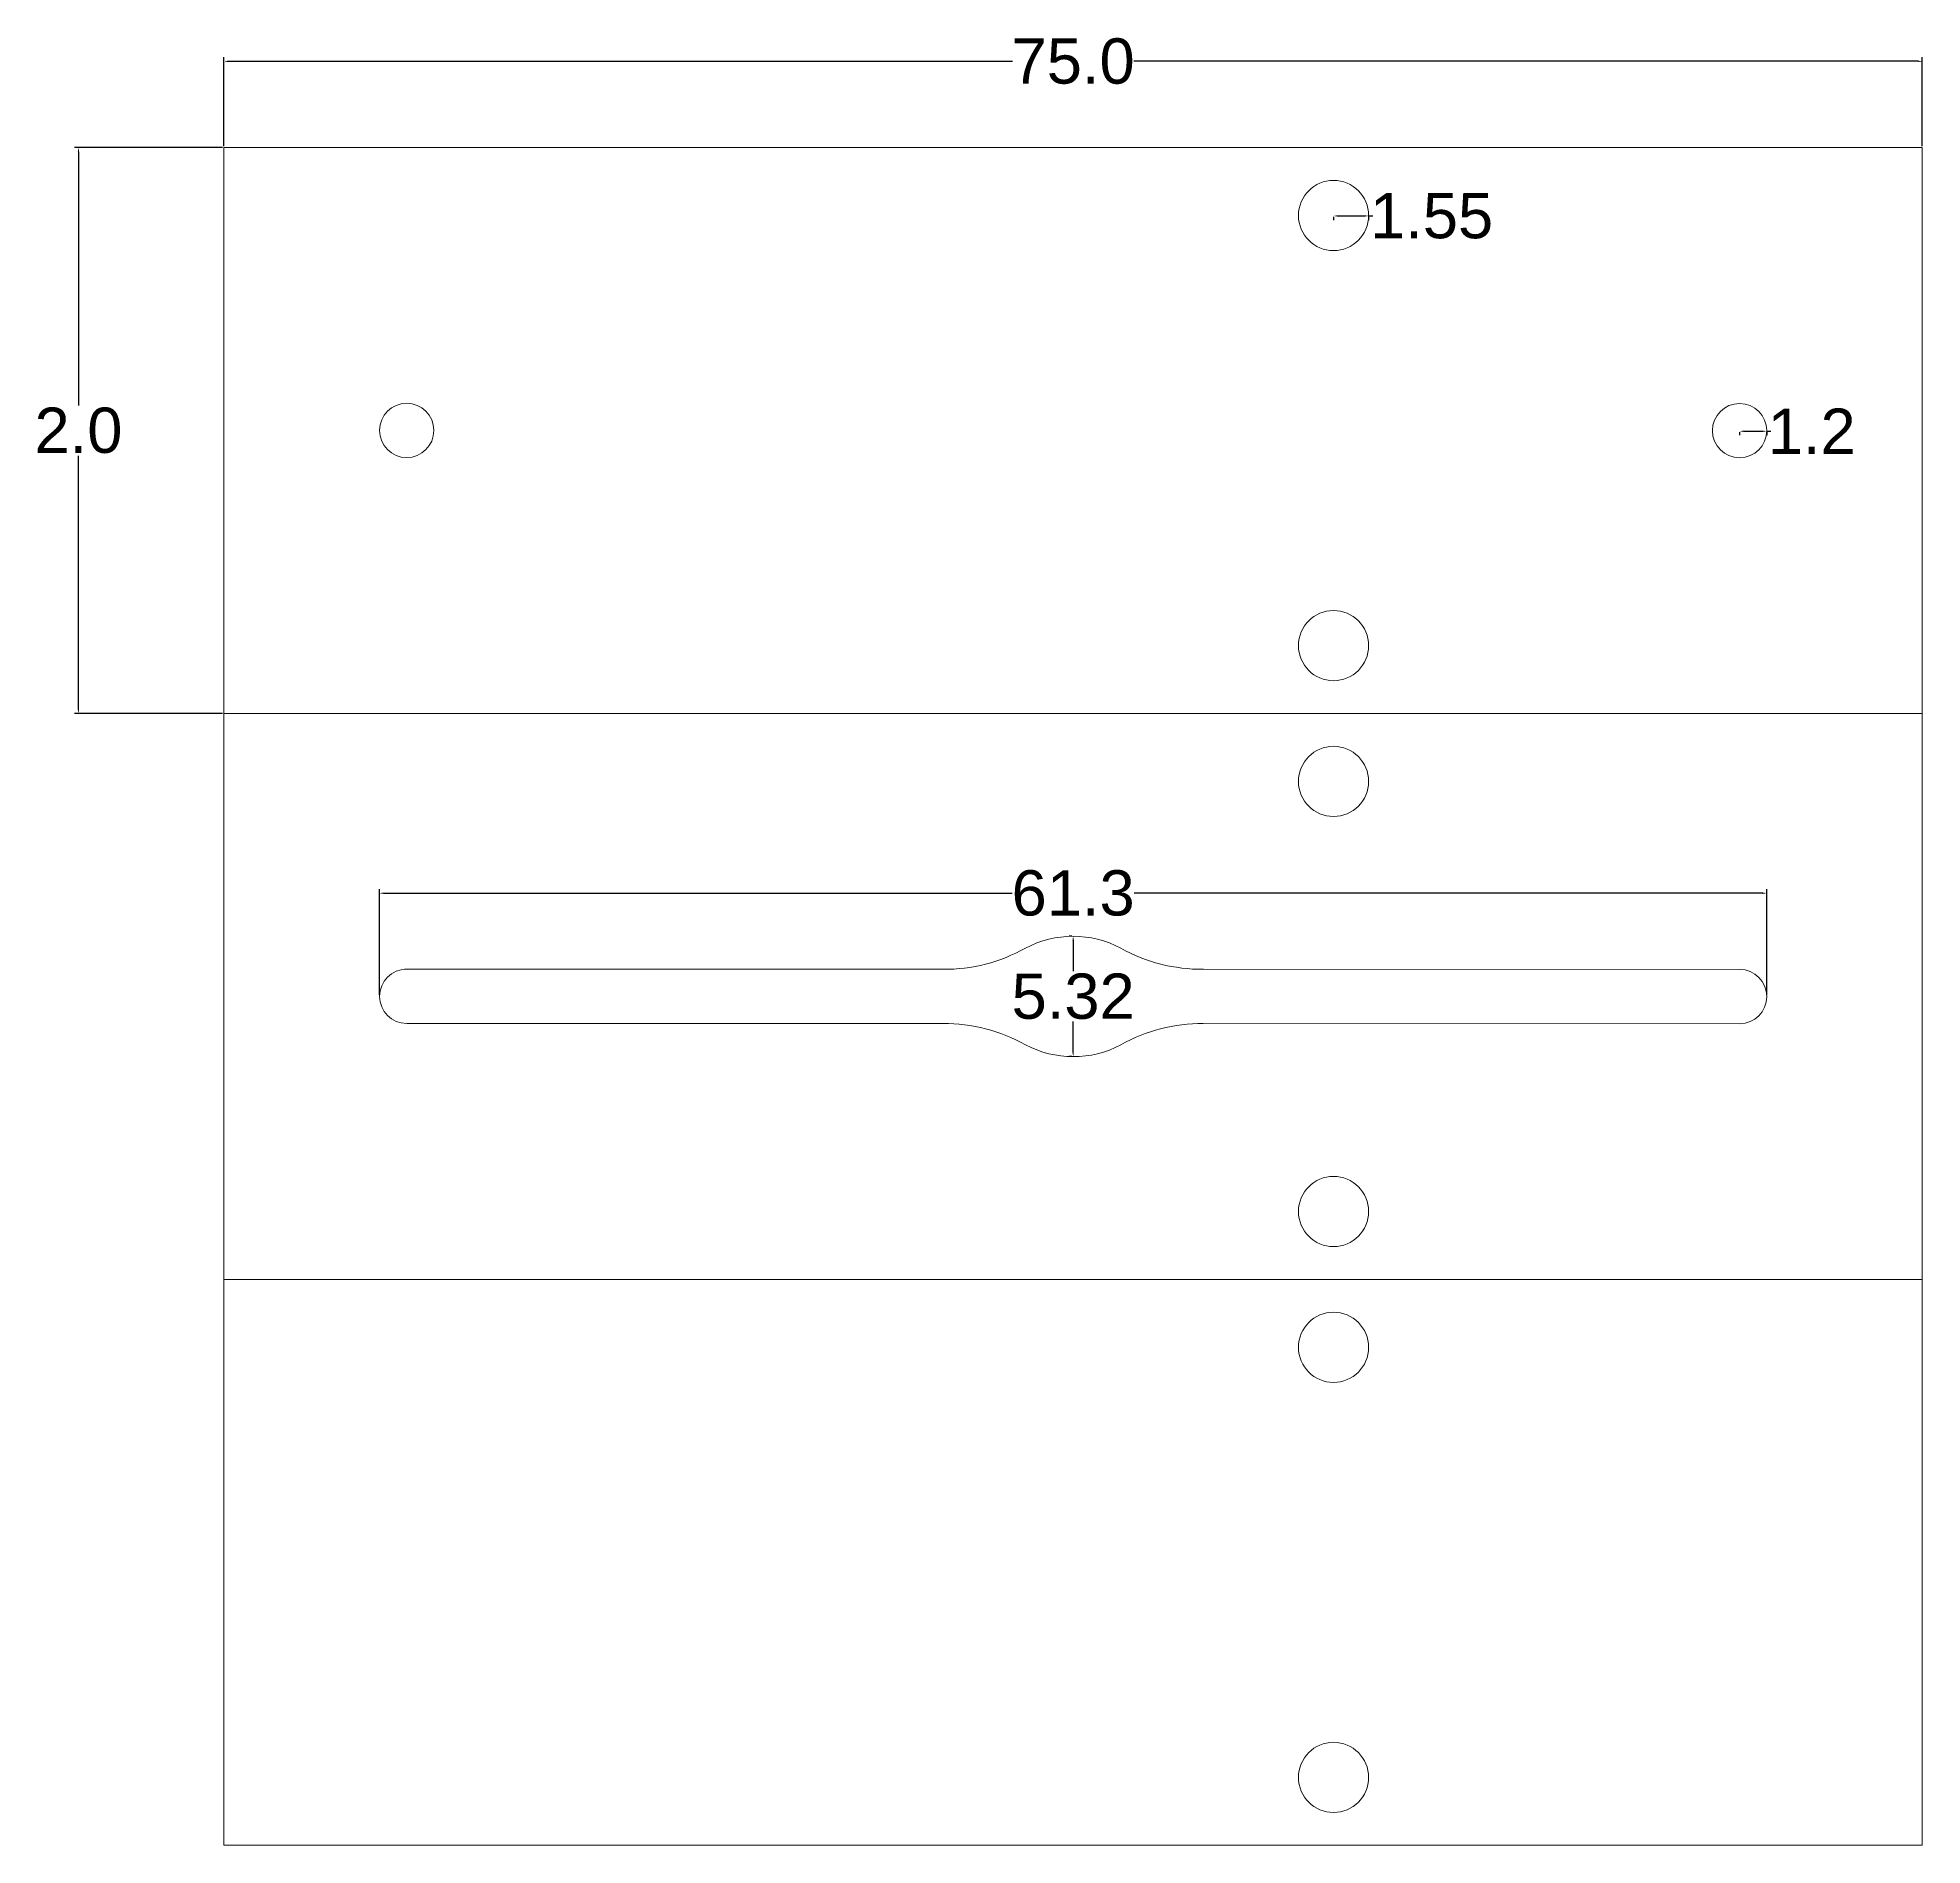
# Model space of a CAD drawing. Header units: inches. Extents: x 1.4 to 84.6, y 7 to 86.9.
import ezdxf

# ---------------------------------------------------------------- set-up
doc = ezdxf.new("R2010")
doc.units = ezdxf.units.IN
doc.header["$MEASUREMENT"] = 0
doc.styles.get("Standard").update_dxf_attribs({"font": 'arial.ttf'})
doc.dimstyles.get("Standard").update_dxf_attribs({"dimtxt": 0.18, "dimasz": 0.18, "dimexe": 0.18, "dimexo": 0.0625, "dimgap": 0.09, "dimtad": 0, "dimtih": 1, "dimtoh": 1, "dimdec": 4, "dimzin": 0, "dimdsep": 46, "dimtxsty": 'Standard', "dimcen": 0.09, "dimadec": 0, "dimazin": 0, "dimtfac": 1, "dimtdec": 4, "dimtofl": 0, "dimtmove": 0, "dimatfit": 3, "dimfxl": 1, "dimtolj": 1, "dimtzin": 0, "dimarcsym": 0})

# ---------------------------------------------------------------- blocks, each defined once
blk = doc.blocks.new('*D4')
at = {"color": 0, "lineweight": -2, "transparency": 16777216}
for p, q in [((9.588, 82.093), (9.588, 86.022)), ((9.768, 85.842), (44.412, 85.842)), ((84.408, 85.842), (49.764, 85.842)), ((84.588, 82.093), (84.588, 86.022))]:
    blk.add_line(p, q, dxfattribs=at)
at = {"color": 0, "transparency": 16777216}
for points in [[(9.768, 85.872), (9.768, 85.812), (9.588, 85.842)], [(84.408, 85.872), (84.408, 85.812), (84.588, 85.842)]]:
    blk.add_solid(points, dxfattribs=at)
at = {"layer": 'Defpoints', "color": 0, "transparency": 16777216}
for p in [(84.588, 85.842), (9.588, 82.03), (84.588, 82.03)]:
    blk.add_point(p, dxfattribs=at)
at = {"color": 0, "transparency": 16777216, "insert": (47.088, 85.842), "char_height": 0.18, "attachment_point": 5}
blk.add_mtext('\\A1;{\\H11.11111x;75.0}', dxfattribs=at)
blk = doc.blocks.new('*D5')
at = {"color": 0, "lineweight": -2, "transparency": 16777216}
for p, q in [((9.525, 82.03), (2.983, 82.03)), ((3.163, 81.85), (3.163, 70.641)), ((3.163, 57.21), (3.163, 68.419)), ((9.525, 57.03), (2.983, 57.03))]:
    blk.add_line(p, q, dxfattribs=at)
at = {"color": 0, "transparency": 16777216}
for points in [[(3.133, 81.85), (3.193, 81.85), (3.163, 82.03)], [(3.133, 57.21), (3.193, 57.21), (3.163, 57.03)]]:
    blk.add_solid(points, dxfattribs=at)
at = {"layer": 'Defpoints', "color": 0, "transparency": 16777216}
for p in [(9.588, 82.03), (3.163, 57.03), (9.588, 57.03)]:
    blk.add_point(p, dxfattribs=at)
at = {"color": 0, "transparency": 16777216, "insert": (3.163, 69.53), "char_height": 0.18, "attachment_point": 5}
blk.add_mtext('\\A1;{\\H11.11111x;2.0}', dxfattribs=at)
blk = doc.blocks.new('*D6')
at = {"color": 0, "lineweight": -2, "transparency": 16777216}
for p, q in [((16.458, 44.597), (16.458, 49.272)), ((77.718, 44.597), (77.718, 49.272)), ((16.638, 49.092), (44.395, 49.092)), ((77.538, 49.092), (49.781, 49.092))]:
    blk.add_line(p, q, dxfattribs=at)
at = {"color": 0, "transparency": 16777216}
for points in [[(16.638, 49.122), (16.638, 49.062), (16.458, 49.092)], [(77.538, 49.122), (77.538, 49.062), (77.718, 49.092)]]:
    blk.add_solid(points, dxfattribs=at)
at = {"layer": 'Defpoints', "color": 0, "transparency": 16777216}
for p in [(77.718, 49.092), (16.458, 44.535), (77.718, 44.535)]:
    blk.add_point(p, dxfattribs=at)
at = {"color": 0, "transparency": 16777216, "insert": (47.088, 49.092), "char_height": 0.18, "attachment_point": 5}
blk.add_mtext('\\A1;{\\H11.11111x;61.3}', dxfattribs=at)
blk = doc.blocks.new('*D7')
at = {"color": 0, "lineweight": -2, "transparency": 16777216}
for p, q in [((47.025, 47.19), (46.908, 47.19)), ((47.088, 47.01), (47.088, 45.642)), ((47.088, 42.051), (47.088, 43.418)), ((47.025, 41.871), (46.908, 41.871))]:
    blk.add_line(p, q, dxfattribs=at)
at = {"color": 0, "transparency": 16777216}
for points in [[(47.058, 47.01), (47.118, 47.01), (47.088, 47.19)], [(47.058, 42.051), (47.118, 42.051), (47.088, 41.871)]]:
    blk.add_solid(points, dxfattribs=at)
at = {"layer": 'Defpoints', "color": 0, "transparency": 16777216}
for p in [(47.088, 47.19), (47.088, 41.871), (47.088, 41.871)]:
    blk.add_point(p, dxfattribs=at)
at = {"color": 0, "transparency": 16777216, "insert": (47.088, 44.53), "char_height": 0.18, "attachment_point": 5}
blk.add_mtext('\\A1;{\\H11.11111x;5.32}', dxfattribs=at)
blk = doc.blocks.new('*D8')
at = {"color": 0, "lineweight": -2, "transparency": 16777216}
for p, q in [((58.588, 78.968), (58.588, 78.831)), ((58.768, 79.011), (59.958, 79.011)), ((60.138, 79.011), (60.318, 79.011)), ((60.138, 78.968), (60.138, 78.831))]:
    blk.add_line(p, q, dxfattribs=at)
at = {"color": 0, "transparency": 16777216}
for points in [[(58.768, 79.041), (58.768, 78.981), (58.588, 79.011)], [(59.958, 79.041), (59.958, 78.981), (60.138, 79.011)]]:
    blk.add_solid(points, dxfattribs=at)
at = {"layer": 'Defpoints', "color": 0, "transparency": 16777216}
for p in [(58.588, 79.03), (60.138, 79.03), (60.138, 79.011)]:
    blk.add_point(p, dxfattribs=at)
at = {"color": 0, "transparency": 16777216, "insert": (62.919, 79.011), "char_height": 0.18, "attachment_point": 5}
blk.add_mtext('\\A1;{\\H11.11111x;1.55}', dxfattribs=at)
blk = doc.blocks.new('*D9')
at = {"color": 0, "lineweight": -2, "transparency": 16777216}
for p, q in [((76.518, 69.464), (76.518, 69.321)), ((76.698, 69.501), (77.538, 69.501)), ((77.718, 69.501), (77.898, 69.501)), ((77.718, 69.464), (77.718, 69.321))]:
    blk.add_line(p, q, dxfattribs=at)
at = {"color": 0, "transparency": 16777216}
for points in [[(76.698, 69.531), (76.698, 69.471), (76.518, 69.501)], [(77.538, 69.531), (77.538, 69.471), (77.718, 69.501)]]:
    blk.add_solid(points, dxfattribs=at)
at = {"layer": 'Defpoints', "color": 0, "transparency": 16777216}
for p in [(76.518, 69.527), (77.718, 69.527), (77.718, 69.501)]:
    blk.add_point(p, dxfattribs=at)
at = {"color": 0, "transparency": 16777216, "insert": (79.704, 69.501), "char_height": 0.18, "attachment_point": 5}
blk.add_mtext('\\A1;{\\H11.11111x;1.2}', dxfattribs=at)

msp = doc.modelspace()

# ---------------------------------------------------------------- linework, layer by layer
at = {"linetype": 'Continuous', "lineweight": 0}
for p, q in [((10.58787, 57.03032), (10.58787, 57.03032)), ((12.08787, 57.03032), (12.08787, 57.03032)), ((44.97824, 46.66478), (44.97824, 46.66478)), ((44.97824, 46.66478), (44.97824, 46.66478)), ((41.3385, 45.73071), (17.56175, 45.73071)), ((17.56175, 45.73071), (25.69928, 45.73071)), ((41.3385, 45.73071), (41.3385, 45.73071)), ((76.51784, 45.72606), (52.83759, 45.72992)), ((17.6579, 43.33457), (41.33815, 43.33071)), ((52.83724, 43.32992), (76.51784, 43.32606)), ((9.58787, 7.03032), (9.58787, 32.03032)), ((84.58787, 7.03032), (84.58787, 32.03032)), ((9.58787, 7.03032), (84.58787, 7.03032))]:
    msp.add_line(p, q, dxfattribs=at)
msp.add_lwpolyline([(84.58787, 57.03032), (84.58787, 82.03032), (9.58787, 82.03032), (9.58787, 57.03032)], dxfattribs=at)
msp.add_lwpolyline([(9.58787, 32.03032), (84.58787, 32.03032), (84.58787, 57.03032), (9.58787, 57.03032)], close=True, dxfattribs=at)
for centre, radius in [((58.58787, 79.03032), 1.55), ((17.65787, 69.53512), 1.2), ((76.51784, 69.52662), 1.2), ((58.58787, 60.03032), 1.55), ((58.5871, 54.03023), 1.55), ((58.5871, 35.03023), 1.55), ((58.58787, 29.03032), 1.55), ((58.58787, 10.03032), 1.55)]:
    msp.add_circle(centre, radius, dxfattribs=at)
for centre, radius, start, end in [((41.4122, 52.99965), 7.26931, 269.4191033, 299.4172691), ((47.0871, 42.68952), 4.5, 62.0542151, 117.9457849), ((52.78098, 53.06953), 7.33983, 240.7623831, 270.4419426), ((17.6579, 44.53457), 1.2, 90, 270), ((76.51784, 44.52606), 1.2, 270, 90), ((41.43873, 36.16236), 7.16905, 60.4004534, 90.8038723), ((52.74055, 36.15041), 7.18016, 89.2284144, 119.607958), ((47.0891, 46.37086), 4.5, 242.0475519, 297.8757599)]:
    msp.add_arc(centre, radius, start, end, dxfattribs=at)

# ---------------------------------------------------------------- dimensions: what is measured, and where the dimension line sits
for base, p1, p2, text, picture, middle in [((84.58787, 85.84209), (9.58787, 82.03032), (84.58787, 82.03032), '{\\H11.11111x;75.0}', '*D4', (47.08787, 85.84209)), ((60.13787, 79.01093), (58.58787, 79.03032), (60.13787, 79.03032), '{\\H11.11111x;1.55}', '*D8', (62.91878, 79.01093)), ((77.71784, 69.50089), (76.51784, 69.52662), (77.71784, 69.52662), '{\\H11.11111x;1.2}', '*D9', (79.70408, 69.50089)), ((77.71781, 49.0923), (16.4579, 44.53457), (77.71781, 44.53457), '{\\H11.11111x;61.3}', '*D6', (47.08786, 49.0923))]:
    dim = msp.add_linear_dim(base=base, p1=p1, p2=p2, text=text, dimstyle='Standard')
    dim.commit()
    dim.dimension.update_dxf_attribs({"geometry": picture, "text_midpoint": middle})
for base, p1, p2, text, picture, middle in [((3.16305, 57.03032), (9.58787, 82.03032), (9.58787, 57.03032), '{\\H11.11111x;2.0}', '*D5', (3.16305, 69.53032)), ((47.08787, 41.87087), (47.08787, 47.18952), (47.08787, 41.87087), '{\\H11.11111x;5.32}', '*D7', (47.08787, 44.53019))]:
    dim = msp.add_linear_dim(base=base, p1=p1, p2=p2, angle=90, text=text, dimstyle='Standard')
    dim.commit()
    dim.dimension.update_dxf_attribs({"geometry": picture, "text_midpoint": middle})

doc.saveas('drawing.dxf')
